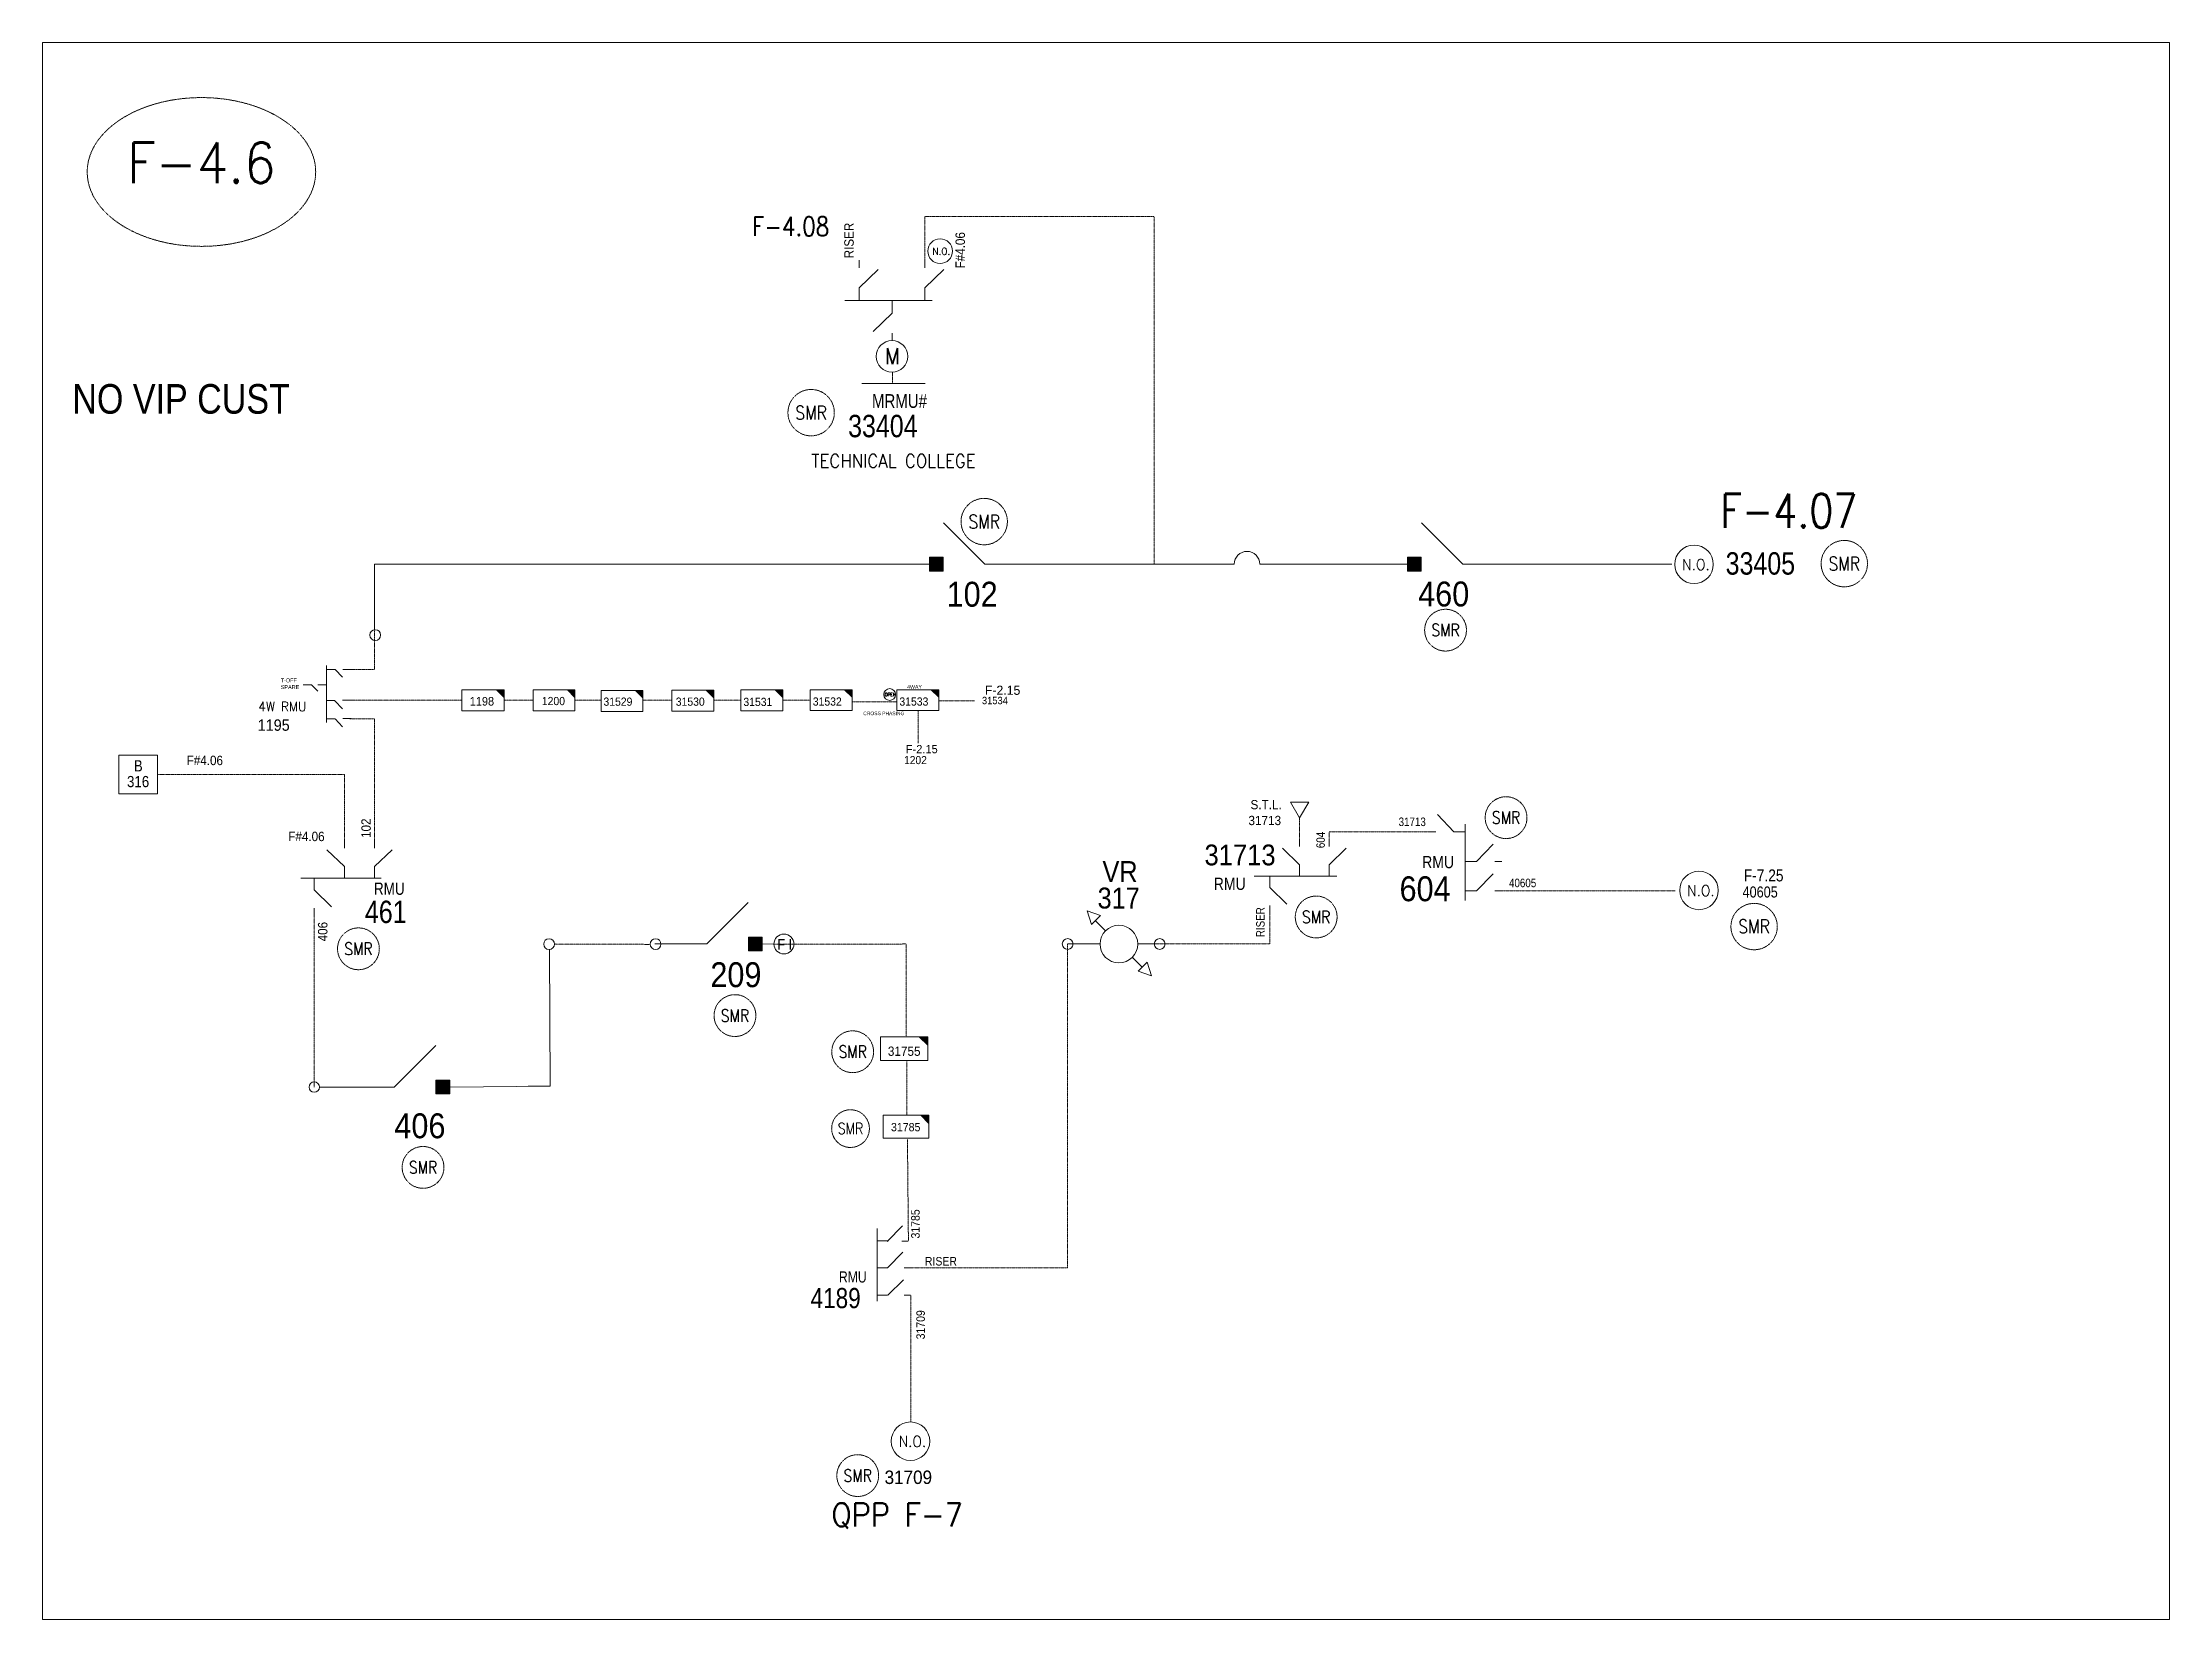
# Model space of a CAD drawing. Header units: metres. Extents: x 65984 to 144644, y -19036 to 23726.
# Drawn here: x 108254 to 110024, y 7572 to 8885 of the extents above; entities that cross this region are included whole.
import ezdxf
from ezdxf.enums import TextEntityAlignment as Align

# ---------------------------------------------------------------- set-up
doc = ezdxf.new("R2010")
doc.units = ezdxf.units.M
doc.header["$MEASUREMENT"] = 0
doc.linetypes.add('DGN Style 3', pattern=[0.013877, 0, -0.013877])
doc.layers.get('0').update_dxf_attribs({"color": 95, "lineweight": 40})
for name, color, linetype, lineweight in [('ABS', 7, 'Continuous', 40), ('ABS NUMBER', 112, 'Continuous', 30), ('d_eos', 111, 'Continuous', 40), ('d_eos no', 121, 'Continuous', 40), ('d_switch', 95, 'Continuous', 40), ('d_tf', 1, 'Continuous', 40), ('d_tf no', 6, 'Continuous', 40), ('d_ug cable', 95, 'Continuous', 40), ('d_unit sub', 7, 'Continuous', 40), ('d_village name', 7, 'Continuous', 40), ('EARTH FAULT INDICATOR', 95, 'Continuous', 40), ('FDR  2  03', 240, 'Continuous', 40), ('FDR  4  02', 126, 'Continuous', 40), ('FDR  4  06', 36, 'Continuous', 40), ('fedr no', 95, 'Continuous', 40), ('GRID STATION  04', 7, 'Continuous', 40), ('GRID STATION 01', 7, 'Continuous', 40), ('Level 37', 7, 'Continuous', 0), ('O H MAIN FEEDER', 4, 'Continuous', 100), ('REGULATOR', 5, 'Continuous', 40), ('SW N O', 114, 'Continuous', 30)]:
    doc.layers.add(name, color=color, linetype=linetype, lineweight=lineweight)
doc.styles.add('NASKHF', font='naskhf.shx', dxfattribs={"height": 8})
doc.styles.add('Style-Andalus', font='andlso.ttf')
doc.styles.add('Style-Arial', font='arial.ttf')
doc.styles.add('Style-ENGINEERING', font='ENGINEERING.shx')
doc.styles.add('Style-msdefault', font='msdefault.shx')
doc.styles.add('Style-simplex', font='simplex.shx')
doc.styles.add('Style-STANDARD', font='STANDARD.shx')

msp = doc.modelspace()

# ---------------------------------------------------------------- texts
at = {"layer": 'ABS NUMBER', "color": 2, "lineweight": 13, "style": 'Style-Arial', "width": 0.88}
for s, p in [('102', (109006.3, 8436.1)), ('460', (109398.9, 8436.3)), ('209', (108809.6, 8119.3)), ('406', (108546.5, 7993.5))]:
    msp.add_text(s, height=20.74, dxfattribs=at).set_placement(p, align=Align.TOP_LEFT)
at = {"layer": 'ABS NUMBER', "color": 7, "lineweight": 13, "style": 'Style-ENGINEERING', "width": 0.9}
for s, p in [('VR', (109136.1, 8203.5)), ('317', (109132, 8181.5))]:
    msp.add_text(s, height=17.48, dxfattribs=at).set_placement(p, align=Align.TOP_LEFT)
at = {"layer": 'd_eos no', "color": 2, "linetype": 'Continuous', "lineweight": 13}
for s, height, style, width, p in [('MRMU#', 11.4, 'Style-msdefault', 0.818182, (108944.2, 8592.3)), ('33404', 18.66, 'Style-msdefault', 0.833333, (108924.3, 8575.1)), ('33405', 18.66, 'Style-msdefault', 0.833333, (109654.9, 8460.7)), ('31713', 17.32, 'Style-Arial', 0.88, (109221, 8217.3)), ('461', 18.66, 'Style-msdefault', 0.833333, (108522, 8170.6))]:
    msp.add_text(s, height=height, dxfattribs=dict(at, style=style, width=width)).set_placement(p, align=Align.TOP_LEFT)
at = {"layer": 'd_eos no', "color": 2, "linetype": 'Continuous', "lineweight": 53, "ltscale": 0.9, "style": 'Style-msdefault', "width": 0.818182}
msp.add_text('RMU', height=10.26, dxfattribs=at).set_placement((108529.5, 8185.7), align=Align.TOP_LEFT)
at = {"layer": 'd_eos no', "color": 2, "linetype": 'Continuous', "lineweight": 13, "style": 'Style-Arial', "width": 0.88}
msp.add_text('604', height=20.74, dxfattribs=at).set_placement((109383.4, 8170.1))
at = {"layer": 'd_eos no', "color": 7, "linetype": 'Continuous', "lineweight": 13, "ltscale": 0.9, "style": 'Style-msdefault', "width": 0.833333}
msp.add_text('4189', height=16.8, dxfattribs=at).set_placement((108893.1, 7848.1), align=Align.TOP_LEFT)
at = {"layer": 'd_eos no', "color": 7, "linetype": 'Continuous', "lineweight": 53, "ltscale": 0.81, "style": 'Style-msdefault', "width": 0.818182}
msp.add_text('RMU', height=9.24, dxfattribs=at).set_placement((108916.7, 7861.9), align=Align.TOP_LEFT)
at = {"layer": 'd_switch', "color": 251, "linetype": 'Continuous', "lineweight": 13, "style": 'Style-ENGINEERING', "width": 0.921053}
msp.add_text('RISER', height=7.88, rotation=90, dxfattribs=at).set_placement((108921.1, 8705.4), align=Align.TOP_LEFT)
at = {"layer": 'd_switch', "color": 154, "linetype": 'Continuous', "lineweight": 13, "style": 'Style-ENGINEERING', "width": 0.921053}
msp.add_text('F#4.06', height=7.88, rotation=90, dxfattribs=at).set_placement((109013.7, 8697), align=Align.TOP_LEFT)
at = {"layer": 'd_switch', "color": 36, "linetype": 'Continuous', "lineweight": 13, "style": 'Style-ENGINEERING', "width": 0.921053}
for p in [(108373.6, 8291.3), (108458.2, 8228)]:
    msp.add_text('F#4.06', height=7.88, dxfattribs=at).set_placement(p, align=Align.TOP_LEFT)
for s, p in [('102', (108519, 8222.8)), ('406', (108482.9, 8136.7))]:
    msp.add_text(s, height=7.88, rotation=90, dxfattribs=at).set_placement(p, align=Align.TOP_LEFT)
at = {"layer": 'd_switch', "color": 7, "linetype": 'Continuous', "lineweight": 13, "style": 'Style-ENGINEERING', "width": 0.857143}
for s, p in [('31713', (109405.3, 8239.8)), ('40605', (109497.2, 8188.9))]:
    msp.add_text(s, height=7.11, dxfattribs=at).set_placement(p, align=Align.TOP_RIGHT)
msp.add_text('604', height=7.11, rotation=90, dxfattribs=at).set_placement((109314.1, 8227.9), align=Align.TOP_RIGHT)
at = {"layer": 'd_switch', "color": 2, "linetype": 'Continuous', "lineweight": 13, "ltscale": 1.19526, "style": 'Style-ENGINEERING', "width": 0.857143}
msp.add_text('40605', height=9.2, dxfattribs=at).set_placement((109698.3, 8182.4), align=Align.TOP_RIGHT)
at = {"layer": 'd_switch', "color": 7, "linetype": 'Continuous', "lineweight": 13, "style": 'Style-ENGINEERING', "width": 0.857143}
msp.add_text('RISER', height=7.11, rotation=90, dxfattribs=at).set_placement((109264, 8140.2), align=Align.TOP_LEFT)
at = {"layer": 'd_switch', "color": 7, "linetype": 'Continuous', "lineweight": 13, "ltscale": 0.9, "style": 'Style-ENGINEERING', "width": 0.921053}
for s, p in [('31785', (108976.8, 7889.3)), ('31709', (108981.1, 7805.3))]:
    msp.add_text(s, height=7.09, rotation=90, dxfattribs=at).set_placement(p, align=Align.TOP_LEFT)
msp.add_text('RISER', height=7.09, dxfattribs=at).set_placement((108988.2, 7873.9), align=Align.TOP_LEFT)
at = {"layer": 'd_switch', "color": 55, "linetype": 'Continuous', "lineweight": 13, "insert": (109703.1, 8196.6), "char_height": 9.988, "attachment_point": 3, "style": 'NASKHF'}
msp.add_mtext('\\FENGINEERING;\\H1x;\\W0.857143;F-7.25', dxfattribs=at)
at = {"layer": 'd_tf no', "color": 7, "linetype": 'Continuous', "lineweight": 13}
for s, height, style, width, p in [('4WAY', 3.18, 'Style-msdefault', 0.945946, (108973.4, 8350.2)), ('4W RMU', 7.76, 'Style-simplex', 0.945946, (108433.3, 8336)), ('1195', 9.48, 'Style-msdefault', 0.945946, (108432.7, 8321.5)), ('S.T.L.', 7.72, 'Style-msdefault', 0.947368, (109259.3, 8254.4))]:
    msp.add_text(s, height=height, dxfattribs=dict(at, style=style, width=width)).set_placement(p, align=Align.TOP_LEFT)
at = {"layer": 'd_tf no', "color": 36, "linetype": 'Continuous', "lineweight": 13, "style": 'Style-msdefault', "width": 0.947368}
for s, height, p in [('1198', 7.18, (108609.3, 8340.2)), ('1200', 6.84, (108669.3, 8340.2)), ('31529', 6.84, (108720.6, 8339.7)), ('31530', 6.84, (108780.8, 8339.7)), ('31531', 6.84, (108837.1, 8339.5)), ('31532', 6.84, (108894.9, 8339.8)), ('31533', 6.84, (108967, 8339.8)), ('31534', 6.15, (109035.7, 8340.3)), ('1202', 6.72, (108970.9, 8291)), ('31713', 7.72, (109257.6, 8241.2))]:
    msp.add_text(s, height=height, dxfattribs=at).set_placement(p, align=Align.TOP_LEFT)
at = {"layer": 'd_tf no', "color": 2, "linetype": 'Continuous', "lineweight": 40, "style": 'Style-msdefault', "width": 0.945946}
msp.add_text('CROSS PHASING', height=2.987, dxfattribs=at).set_placement((108936.9, 8328), align=Align.TOP_LEFT)
at = {"layer": 'd_tf no', "color": 2, "linetype": 'Continuous', "lineweight": 13, "style": 'Style-msdefault', "width": 0.947368}
for s, height, p in [('31755', 7.72, (108957.4, 8049.1)), ('31785', 6.95, (108960, 7985.5)), ('31709', 11.21, (108954.7, 7696.1))]:
    msp.add_text(s, height=height, dxfattribs=at).set_placement(p, align=Align.TOP_LEFT)
at = {"layer": 'd_tf no', "color": 1, "linetype": 'Continuous', "lineweight": 40, "char_height": 11.363, "attachment_point": 5, "line_spacing_factor": 1.2, "style": 'Style-STANDARD'}
for insert in [(108893.5, 8576.9), (109037.6, 8486.2), (109753.7, 8451.2), (109678.6, 8149.1)]:
    msp.add_mtext('\\H1x;\\W0.909091;SMR\\P', dxfattribs=dict(at, insert=insert))
at = {"layer": 'd_tf no', "color": 1, "linetype": 'Continuous', "lineweight": 40, "ltscale": 0.9, "char_height": 10.227, "attachment_point": 5, "line_spacing_factor": 1.2, "style": 'Style-STANDARD'}
for insert in [(109421.7, 8395.9), (109472.1, 8239.8), (109314, 8157), (108516.6, 8130.5), (108830.1, 8074.9), (108928.1, 8044.8), (108570.4, 7948.5), (108932.3, 7691.9)]:
    msp.add_mtext('\\H1x;\\W0.909091;SMR\\P', dxfattribs=dict(at, insert=insert))
at = {"layer": 'd_tf no', "color": 7, "linetype": 'Continuous', "lineweight": 13, "insert": (108451.9, 8355.6), "char_height": 3.32, "width": 1180.975, "attachment_point": 1, "style": 'NASKHF'}
msp.add_mtext('\\Fmsdefault;\\H1x;\\W0.945946;T-OFF\\PSPARE', dxfattribs=at)
at = {"layer": 'd_tf no', "color": 1, "linetype": 'Continuous', "lineweight": 40, "ltscale": 0.81, "insert": (108926.3, 7980.9), "char_height": 9.204, "attachment_point": 5, "line_spacing_factor": 1.2, "style": 'Style-STANDARD'}
msp.add_mtext('\\H1x;\\W0.909091;SMR\\P', dxfattribs=at)
at = {"layer": 'd_village name', "color": 7, "linetype": 'Continuous', "lineweight": 13, "style": 'Style-STANDARD'}
msp.add_text('TECHNICAL COLLEGE', height=11.097, dxfattribs=at).set_placement((108962, 8536.7), align=Align.MIDDLE_CENTER)
at = {"layer": 'fedr no', "color": 55, "linetype": 'Continuous', "lineweight": 13, "width": 0.909091}
for s, height, style, p in [('F-4.08', 15.88, 'Style-STANDARD', (108876.5, 8732)), ('F-4.07', 28.15, 'Style-STANDARD', (109707.6, 8495.2)), ('QPP F-7', 19.49, 'Style-simplex', (108965.2, 7659.3))]:
    msp.add_text(s, height=height, dxfattribs=dict(at, style=style)).set_placement(p, align=Align.MIDDLE_CENTER)
at = {"layer": 'fedr no', "color": 6, "linetype": 'Continuous', "lineweight": 13, "insert": (108385.9, 8784.9), "char_height": 33.66, "attachment_point": 5, "style": 'Style-STANDARD'}
msp.add_mtext('F-4.6', dxfattribs=at)
at = {"layer": 'GRID STATION  04', "color": 36, "linetype": 'Continuous', "lineweight": 13, "style": 'Style-msdefault', "width": 0.888889}
for s, p in [('B', (108329.6, 8287.5)), ('316', (108323.9, 8274.4))]:
    msp.add_text(s, height=9.33, dxfattribs=at).set_placement(p, align=Align.TOP_LEFT)
at = {"layer": 'GRID STATION 01', "color": 7, "linetype": 'Continuous', "lineweight": 13, "style": 'Style-msdefault'}
for height, p in [(7.64, (109067.7, 8349.6)), (6.87, (108998.9, 8300.2))]:
    msp.add_text('F-2.15', height=height, rotation=359.9993, dxfattribs=at).set_placement(p, align=Align.TOP_RIGHT)
at = {"layer": 'Level 37', "color": 2, "linetype": 'Continuous', "lineweight": 13, "style": 'Style-msdefault', "width": 0.86}
for p in [(109402.2, 8207.8), (109228.7, 8189.7)]:
    msp.add_text('RMU', height=10.16, dxfattribs=at).set_placement(p, align=Align.TOP_LEFT)
at = {"layer": 'Level 37', "color": 2, "linetype": 'Continuous', "lineweight": 13, "ltscale": 2.052622, "insert": (108278.4, 8600.7), "char_height": 24.648, "attachment_point": 1, "style": 'NASKHF'}
msp.add_mtext('\\Fmsdefault;\\H1x;\\W0.86;NO VIP CUST', dxfattribs=at)

# ---------------------------------------------------------------- blocks, each defined once
blk = doc.blocks.new('ABS2_1_1')
at = {"color": 0, "linetype": 'ByBlock', "lineweight": -2, "ltscale": 500}
for q in [(-29900, 43500), (0, 0)]:
    blk.add_line((0, 13600), q, dxfattribs=at)
at = {"color": 0, "linetype": 'ByBlock', "lineweight": -2, "ltscale": 500, "flags": 128}
for points in [[(5000, 43600), (-5000, 43600), (-5000, 53600), (5000, 53600)], [(3791, 49653), (3791, 49653), (3791, 49653)]]:
    blk.add_lwpolyline(points, close=True, dxfattribs=at)
at = {"color": 0, "linetype": 'ByBlock', "lineweight": -2, "ltscale": 500}
for points in [[(5000, 43600), (-5000, 43600), (5000, 53600), (-5000, 53600)], [(3791, 49653), (3791, 49653), (3791, 49653)]]:
    blk.add_solid(points, dxfattribs=at)
blk = doc.blocks.new('*U1006')
at = {"layer": 'EARTH FAULT INDICATOR', "color": 2, "linetype": 'Continuous', "lineweight": 13}
blk.add_circle((0.02, 0.13), 4, dxfattribs=at)
at = {"layer": 'EARTH FAULT INDICATOR', "color": 2, "lineweight": 13, "style": 'Style-Andalus', "width": 0.9}
blk.add_text('F I', height=4.234, dxfattribs=at).set_placement((-2.61, 2.11), align=Align.TOP_LEFT)
blk = doc.blocks.new('TF_8')
at = {"color": 0, "linetype": 'ByBlock', "lineweight": -2}
blk.add_line((6.3, 4.95), (9.9, 1.35), dxfattribs=at)
blk.add_3dface([(-10.1, 4.95), (9.9, 4.95), (9.9, -5.05), (-10.1, -5.05)], dxfattribs=at)
blk = doc.blocks.new('exist.us-1000kva')
at = {"color": 0, "linetype": 'ByBlock', "lineweight": -2, "flags": 128}
blk.add_lwpolyline([(40, 12.9), (32.8, 20), (40, 20)], close=True, dxfattribs=at)
at = {"color": 0, "linetype": 'ByBlock', "lineweight": -2, "extrusion": (0, 0, -1)}
blk.add_solid([(-40, 12.9), (-32.8, 20), (-40, 20)], dxfattribs=at)
at = {"color": 0, "linetype": 'ByBlock', "lineweight": -2, "xscale": 2, "yscale": 2}
blk.add_blockref('TF_8', (20.2, 10.1), dxfattribs=at)
blk = doc.blocks.new('*U893')
at = {"layer": 'SW N O', "color": 3, "lineweight": 13}
blk.add_circle((0, 0), 16.8, dxfattribs=at)
at = {"layer": 'SW N O', "color": 3, "lineweight": 13, "style": 'Style-STANDARD'}
blk.add_text('N.O.', height=9.6, dxfattribs=at).set_placement((1.7, -0.2), align=Align.MIDDLE_CENTER)
blk = doc.blocks.new('TRA1_867')
at = {"layer": 'd_tf', "color": 36, "linetype": 'Continuous', "lineweight": 13, "ltscale": 0.000771342, "extrusion": (0, 0, -1), "flags": 128}
blk.add_lwpolyline([(-10, -17), (0, 0), (10, -17)], close=True, dxfattribs=at)
blk = doc.blocks.new('TRA1_866')
at = {"layer": 'd_tf', "color": 36, "linetype": 'Continuous', "lineweight": 13, "ltscale": 0.000771342, "xscale": 1.000046566207833, "yscale": 1.000046566207833, "zscale": 1.000046566207833, "rotation": 180}
blk.add_blockref('TRA1_867', (0, 0), dxfattribs=at)
blk = doc.blocks.new('*U2536')
at = {"layer": 'REGULATOR', "color": 7, "linetype": 'Continuous', "lineweight": 13}
for p, q in [((-9.52, 9.06), (-5.51, 5.05)), ((5.19, -5.64), (9.2, -9.65))]:
    blk.add_line(p, q, dxfattribs=at)
at = {"layer": 'REGULATOR', "color": 7, "linetype": 'Continuous', "lineweight": 13, "flags": 128}
for points in [[(-7.57, 11.15), (-12.97, 13), (-11.21, 7.57)], [(7.54, -11.22), (12.95, -13.02), (11.15, -7.61)]]:
    blk.add_lwpolyline(points, close=True, dxfattribs=at)
at = {"layer": 'REGULATOR', "color": 7, "linetype": 'Continuous', "lineweight": 13}
blk.add_circle((-0.16, -0.3), 7.56, dxfattribs=at)
blk = doc.blocks.new('*U3501')
at = {"layer": 'd_eos', "color": 2, "linetype": 'Continuous', "lineweight": 13, "ltscale": 1.416195}
for p, q in [((-4.65, 11.34), (-11.44, 18.34)), ((-12.09, 11.34), (-14.91, 11.34)), ((0, 11.34), (-4.65, 11.34)), ((0, 14.01), (0, -18.32)), ((-4.65, -12.95), (-11.44, -5.95)), ((0, -0.8), (4.65, -0.8)), ((4.65, -0.8), (11.45, -7.81)), ((12.1, -0.8), (14.92, -0.8)), ((-12.09, -12.95), (-14.92, -12.95)), ((0, -12.95), (-4.65, -12.95))]:
    blk.add_line(p, q, dxfattribs=at)
blk = doc.blocks.new('*U3500')
at = {"layer": 'FDR  2  03', "color": 2, "linetype": 'Continuous', "lineweight": 13}
blk.add_line((15.3, -30.4), (-15.9, -30.4), dxfattribs=at)
at = {"layer": 'FDR  2  03', "color": 2, "linetype": 'DGN Style 3', "lineweight": 13}
blk.add_line((-0.9, -24.9), (-0.9, -30.4), dxfattribs=at)
at = {"layer": 'FDR  2  03', "color": 2, "linetype": 'Continuous', "lineweight": 13}
blk.add_circle((-1.1, -17.1), 7.78, dxfattribs=at)
at = {"layer": 'd_eos', "color": 2, "linetype": 'Continuous', "lineweight": 13, "ltscale": 1.416195, "xscale": 1.333535249848706, "yscale": 1.333535249848706, "zscale": 1.333535249848706, "rotation": 270}
blk.add_blockref('*U3501', (0, 10.5), dxfattribs=at)
at = {"layer": 'FDR  4  02', "color": 2, "linetype": 'Continuous', "lineweight": 13, "style": 'Style-STANDARD'}
blk.add_text('M', height=7.83, dxfattribs=at).set_placement((-0.9, -17), align=Align.MIDDLE_CENTER)
blk = doc.blocks.new('*U4208')
at = {"layer": 'SW N O', "color": 3, "lineweight": 13}
blk.add_circle((0, 0), 16.8, dxfattribs=at)
at = {"layer": 'SW N O', "color": 3, "lineweight": 13, "style": 'Style-STANDARD'}
blk.add_text('OPEN', height=9.6, dxfattribs=at).set_placement((1.7, -0.2), align=Align.MIDDLE_CENTER)

# ---------------------------------------------------------------- linework, layer by layer
at = {"layer": 'd_eos', "color": 7, "linetype": 'Continuous', "lineweight": 13, "ltscale": 1.072168}
msp.add_line((108490, 8366.3), (108490, 8318.8), dxfattribs=at)
at = {"layer": 'd_eos', "color": 7, "linetype": 'Continuous', "lineweight": 13, "ltscale": 0.964951}
for p, q in [((108497.3, 8363.1), (108490.2, 8363.1)), ((108503.4, 8356.7), (108497.2, 8363)), ((108510.6, 8363.1), (108503.5, 8363.1)), ((108477.7, 8350.3), (108470.7, 8350.3)), ((108482.7, 8345), (108477.5, 8350.3)), ((108489.9, 8350.4), (108482.9, 8350.4)), ((108496.9, 8337.2), (108489.9, 8337.2)), ((108503.4, 8330.3), (108496.9, 8337.1)), ((108510.5, 8337.5), (108503.4, 8337.5)), ((108497, 8322), (108490, 8322)), ((108503.4, 8315.4), (108497.1, 8321.9)), ((108510.5, 8322.3), (108503.5, 8322.3))]:
    msp.add_line(p, q, dxfattribs=at)
at = {"layer": 'd_eos', "color": 2, "linetype": 'Continuous', "lineweight": 13, "ltscale": 1.297191}
for p, q in [((109428.7, 8228), (109414.9, 8242.2)), ((109300.2, 8215.7), (109300.2, 8221.4)), ((109324.9, 8215.7), (109324.9, 8221.4)), ((109413.6, 8228), (109407.8, 8228)), ((109438.1, 8228), (109428.7, 8228)), ((109438.1, 8234.2), (109438.1, 8170.8)), ((109447.6, 8203.3), (109461.4, 8217.6)), ((109300.2, 8200.5), (109286, 8214.3)), ((109300.2, 8191.1), (109300.2, 8200.5)), ((109324.9, 8200.5), (109339.1, 8214.3)), ((109324.9, 8191.1), (109324.9, 8200.5)), ((109438.1, 8203.3), (109447.6, 8203.3)), ((109462.7, 8203.3), (109468.5, 8203.3)), ((109331.1, 8191.1), (109262.3, 8191.1)), ((109275.5, 8191.1), (109275.5, 8181.6)), ((109275.5, 8181.6), (109289.7, 8167.8)), ((109447.6, 8178.7), (109461.4, 8192.9)), ((109275.5, 8166.5), (109275.5, 8160.8)), ((109438.1, 8178.7), (109447.6, 8178.7)), ((109462.7, 8178.7), (109468.5, 8178.7))]:
    msp.add_line(p, q, dxfattribs=at)
at = {"layer": 'd_eos', "color": 2, "linetype": 'Continuous', "lineweight": 13, "ltscale": 1.323664}
for p, q in [((108504.9, 8214.4), (108504.9, 8220.2)), ((108530.1, 8214.3), (108530.1, 8220.2)), ((108504.9, 8198.9), (108490.4, 8213)), ((108530.1, 8198.9), (108544.6, 8213)), ((108535.6, 8189.3), (108468.6, 8189.3)), ((108479.8, 8189.3), (108479.8, 8179.6)), ((108504.9, 8189.3), (108504.9, 8198.9)), ((108530.1, 8189.3), (108530.1, 8198.9)), ((108479.8, 8179.6), (108494.3, 8165.5)), ((108479.8, 8164.2), (108479.8, 8158.3))]:
    msp.add_line(p, q, dxfattribs=at)
at = {"layer": 'd_eos', "color": 7, "linetype": 'Continuous', "lineweight": 13, "ltscale": 1.191298}
for p, q in [((108969.6, 7899.9), (108956.9, 7886.8)), ((108948.5, 7837.2), (108948.5, 7897.6)), ((108957.8, 7887.4), (108949.1, 7887.4)), ((108974.4, 7887), (108969.1, 7887)), ((108948.5, 7864.9), (108957.2, 7864.9)), ((108957.2, 7864.9), (108969.9, 7877.9)), ((108971.1, 7864.9), (108976.3, 7864.9)), ((108957.4, 7842.2), (108970.5, 7854.9)), ((108948.5, 7842.2), (108957.2, 7842.2)), ((108971.1, 7842.2), (108976.3, 7842.2))]:
    msp.add_line(p, q, dxfattribs=at)
at = {"layer": 'd_ug cable', "color": 36, "linetype": 'DGN Style 3', "lineweight": 13}
for p, q in [((108988.2, 8740.3), (109179.1, 8740.3)), ((108988.2, 8704), (108988.2, 8740.3)), ((108530, 8363), (108530, 8396.2)), ((108529.8, 8363), (108508.1, 8363)), ((108602.8, 8337.5), (108510.5, 8337.5)), ((108662, 8337.5), (108637.8, 8337.5)), ((108718.6, 8337.5), (108696.8, 8337.5)), ((108777.6, 8337.5), (108753.4, 8337.5)), ((108835, 8337.5), (108812.4, 8337.5)), ((108892.8, 8337.5), (108869.8, 8337.5)), ((108964.9, 8336), (108927.6, 8336.1)), ((108982.5, 8328.7), (108982.5, 8301.8)), ((109029.6, 8337.1), (108999.8, 8337.1)), ((108530, 8322), (108508.8, 8322)), ((108530.1, 8220.2), (108530, 8322)), ((109300.2, 8221.4), (109300.2, 8239.5)), ((108479.8, 8158.3), (108479.8, 8015.4)), ((108972.6, 8057.3), (108972.6, 8134.5)), ((108973.1, 7991.9), (108973.1, 8036.6)), ((108973.7, 7971.8), (108974.5, 7887.5))]:
    msp.add_line(p, q, dxfattribs=at)
at = {"layer": 'd_ug cable', "color": 214, "linetype": 'DGN Style 3', "lineweight": 13}
msp.add_line((108976.6, 7842.2), (108976.6, 7736.3), dxfattribs=at)
at = {"layer": 'd_ug cable', "color": 36, "linetype": 'DGN Style 3', "lineweight": 13, "flags": 128}
for points in [[(109179.1, 8450.7), (109179.1, 8569.1), (109179.1, 8569.1), (109179.1, 8740.3)], [(108504.9, 8220.2), (108504.9, 8275.6), (108349.3, 8275.6)], [(109407.8, 8228), (109324.9, 8228), (109324.9, 8221.4)], [(109468.5, 8178.7), (109612.8, 8178.7), (109612.8, 8178.7)], [(109275.5, 8160.8), (109275.5, 8134.5), (109183.3, 8134.5)], [(108679.8, 8134.5), (108759.5, 8134.2)], [(108862.5, 8134.4), (108972.6, 8134.5)], [(109106.9, 8134.5), (109106.9, 7864.9), (108976.2, 7864.9)]]:
    msp.add_lwpolyline(points, dxfattribs=at)
at = {"layer": 'd_ug cable', "color": 2, "linetype": 'DGN Style 3', "lineweight": 13}
for centre, radius in [((108893.5, 8576.9), 19.3), ((109037.6, 8486.2), 19.3), ((109753.7, 8451.2), 19.3), ((109421.7, 8395.8), 17.4), ((109472.1, 8239.7), 17.4), ((109314, 8157), 17.4), ((109678.6, 8149), 19.3), ((108516.6, 8130.5), 17.4), ((108830.1, 8074.9), 17.4), ((108928.1, 8044.8), 17.4), ((108926.3, 7980.8), 15.7), ((108570.4, 7948.5), 17.4), ((108932.3, 7691.9), 17.4)]:
    msp.add_circle(centre, radius, dxfattribs=at)
at = {"layer": 'FDR  4  06', "color": 36, "linetype": 'Continuous', "lineweight": 13}
msp.add_line((109233.8, 8450.7), (109086.1, 8450.7), dxfattribs=at)
at = {"layer": 'fedr no', "color": 82, "linetype": 'DGN Style 3', "lineweight": 13, "true_color": 0x1dc70e}
msp.add_ellipse((108385.9, 8777.3), major_axis=(95.1, 0), ratio=0.651175, dxfattribs=at)
at = {"layer": 'GRID STATION  04', "color": 36, "linetype": 'Continuous', "lineweight": 13, "ltscale": 1.094807, "flags": 128}
msp.add_lwpolyline([(108317.2, 8291.7), (108317.2, 8259.6), (108349.3, 8259.6), (108349.3, 8291.7)], close=True, dxfattribs=at)
at = {"layer": 'O H MAIN FEEDER', "color": 36, "lineweight": 13, "ltscale": 1.033215}
for p, q in [((109245.7, 8450.7), (109053.8, 8450.7)), ((109398.2, 8450.7), (109267.1, 8450.7)), ((108852.8, 8134.5), (108862.5, 8134.4)), ((108484.1, 8015.4), (108532, 8015.4)), ((108657.8, 8016.2), (108676.1, 8016.2))]:
    msp.add_line(p, q, dxfattribs=at)
at = {"layer": 'O H MAIN FEEDER', "color": 194, "lineweight": 13, "ltscale": 1.033215}
msp.add_line((109610.2, 8450.7), (109451.7, 8450.7), dxfattribs=at)
at = {"layer": 'O H MAIN FEEDER', "color": 140, "lineweight": 13, "ltscale": 0.861012, "flags": 128}
msp.add_lwpolyline([(110024.4, 8885.1), (108253.6, 8885.1), (108253.6, 7572.1), (110024.4, 7572.1)], close=True, dxfattribs=at)
at = {"layer": 'O H MAIN FEEDER', "color": 36, "lineweight": 13, "ltscale": 1.033215, "flags": 128}
for points in [[(108530, 8395.9), (108530, 8450.7), (108992, 8450.7)], [(108676.1, 8016.2), (108675.7, 8129.9)], [(108763.5, 8134.5), (108793, 8134.5)], [(109107.3, 8134.5), (109134.1, 8134.5)], [(108593.1, 8015.4), (108676.1, 8016.2)]]:
    msp.add_lwpolyline(points, dxfattribs=at)
at = {"layer": 'O H MAIN FEEDER', "color": 36, "lineweight": 13, "ltscale": 20.736, "flags": 128}
msp.add_lwpolyline([(109183.3, 8134.5), (109165.5, 8134.5)], dxfattribs=at)
at = {"layer": 'O H MAIN FEEDER', "color": 36, "lineweight": 13, "ltscale": 1.033215}
for centre in [(108530.6, 8391.7), (108675.3, 8134.4), (108764, 8134.4), (109107.1, 8134.5), (109183.7, 8134.5)]:
    msp.add_circle(centre, 4.48, dxfattribs=at)
at = {"layer": 'O H MAIN FEEDER', "color": 154, "lineweight": 13, "ltscale": 1.033215}
msp.add_circle((108479.8, 8015.4), 4.33, dxfattribs=at)
at = {"layer": 'O H MAIN FEEDER', "color": 36, "lineweight": 13, "ltscale": 1.033215}
msp.add_arc((109256.4, 8450.7), 10.7, 0, 180, dxfattribs=at)

# ---------------------------------------------------------------- block references
at = {"layer": 'ABS', "color": 2, "linetype": 'Continuous', "lineweight": 13, "ltscale": 1.719994, "xscale": 0.001152397377077414, "zscale": 0.0007631543229249617}
for p, yscale, rotation in [((109053.8, 8450.7), -0.001152397377077415, 270.0000000000002), ((109451.7, 8450.7), -0.001152397377077415, 270.0000000000002), ((108791, 8134.5), 0.001152397377077414, 269.9999999999998), ((108530.8, 8015.4), 0.001152397377077414, 269.9999999999997)]:
    msp.add_blockref('ABS2_1_1', p, dxfattribs=dict(at, yscale=yscale, rotation=rotation))
at = {"layer": 'd_eos', "color": 2, "linetype": 'Continuous', "lineweight": 13, "ltscale": 1.416195, "xscale": 1.689423058093893, "yscale": 1.689423058093893, "zscale": 1.689423058093893}
msp.add_blockref('*U3500', (108962.7, 8652.6), dxfattribs=at)
at = {"layer": 'd_tf', "color": 36, "linetype": 'Continuous', "lineweight": 13, "ltscale": 0.000771342, "extrusion": (0, 0, -1), "xscale": 0.7672319999999998, "yscale": 0.7672319999999998, "zscale": 0.7672319999999998}
msp.add_blockref('TRA1_866', (-109300.2, 8239.5), dxfattribs=at)
at = {"layer": 'd_unit sub', "color": 36, "linetype": 'Continuous', "lineweight": 13, "rotation": 359.9999999999999}
for p, xscale, yscale, zscale in [((108602.8, 8328.5), 0.8755788842307409, 0.8755788842307409, 0.5806053523308414), ((108662, 8328.6), 0.8704334321008517, 0.8704334321008517, 0.6451170581453793), ((108718.6, 8328.2), 0.8704334321008517, 0.8704334321008517, 0.6451170581453793), ((108777.6, 8328.4), 0.8704334321008517, 0.8704334321008517, 0.6451170581453793), ((108835, 8328.7), 0.8704334321008517, 0.8704334321008517, 0.6451170581453793), ((108892.8, 8328.8), 0.8704334321008517, 0.8704334321008517, 0.6451170581453793), ((108964.9, 8328.8), 0.8704334321008517, 0.8704334321008517, 0.6451170581453793)]:
    msp.add_blockref('exist.us-1000kva', p, dxfattribs=dict(at, xscale=xscale, yscale=yscale, zscale=zscale))
at = {"layer": 'd_unit sub', "color": 2, "linetype": 'Continuous', "lineweight": 13, "rotation": 359.9999999999999}
for p, xscale, yscale, zscale in [((108951.2, 8037.6), 0.9835741568743878, 0.9835741568743878, 0.8849342361390662), ((108953.4, 7972.8), 0.9558866168068755, 0.9558866168068755, 0.7964408125251596)]:
    msp.add_blockref('exist.us-1000kva', p, dxfattribs=dict(at, xscale=xscale, yscale=yscale, zscale=zscale))
at = {"layer": 'EARTH FAULT INDICATOR', "color": 2, "linetype": 'Continuous', "lineweight": 13, "xscale": 2.0736, "yscale": 2.0736, "zscale": 2.0736}
msp.add_blockref('*U1006', (108870.8, 8134.2), dxfattribs=at)
at = {"layer": 'REGULATOR', "color": 7, "linetype": 'Continuous', "lineweight": 13, "xscale": 2.0736, "yscale": 2.0736, "zscale": 2.0736}
msp.add_blockref('*U2536', (109150.1, 8135.1), dxfattribs=at)
at = {"layer": 'SW N O', "color": 3, "lineweight": 13}
for name, p, xscale, yscale, zscale in [('*U893', (109000.9, 8711.4), 0.6118560396011355, 0.6118560396011355, 0.6118560396011355), ('*U893', (109628.6, 8450.6), 0.9550272496019225, 0.9550272496019225, 0.9550272496019225), ('*U4208', (108958.9, 8342.2), 0.2930507941118971, 0.2930507941118971, 0.2930507941118971), ('*U893', (109632.7, 8179.1), 0.9550272496019225, 0.9550272496019225, 0.9550272496019225), ('*U893', (108976.2, 7720.5), 0.9550272496019225, 0.9550272496019225, 0.9550272496019225)]:
    msp.add_blockref(name, p, dxfattribs=dict(at, xscale=xscale, yscale=yscale, zscale=zscale))

msp.set_redraw_order([(e.dxf.handle, doc.entitydb.next_handle()) for e in msp.query("TEXT MTEXT ATTDEF DIMENSION ARC_DIMENSION")])  # texts and dimensions are drawn at this point

doc.saveas('drawing.dxf')
